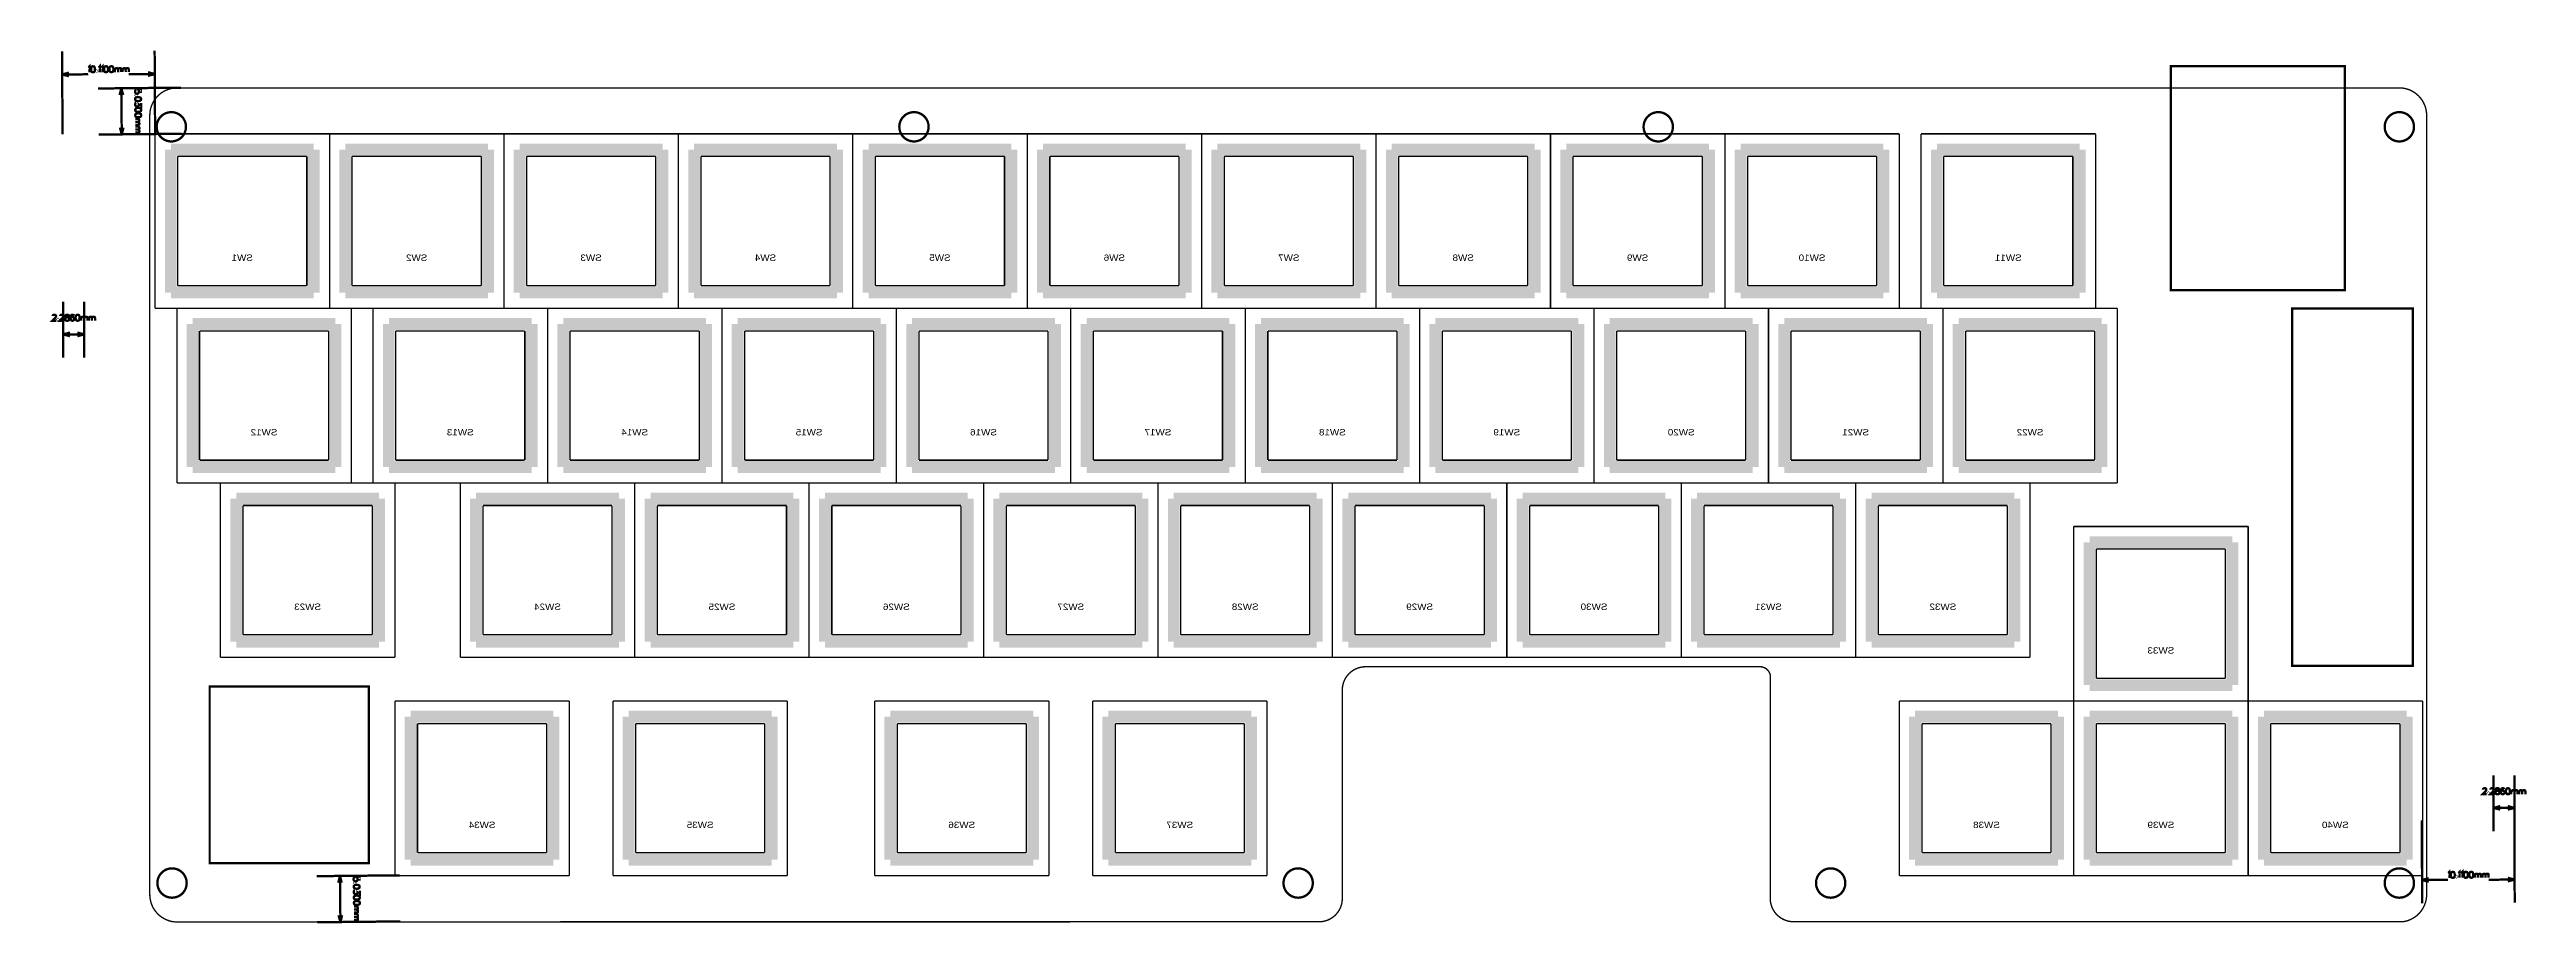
# Model space of a CAD drawing. Header units: millimetres. Extents: x 17 to 288, y -115 to -19.
import ezdxf
from ezdxf.enums import TextEntityAlignment as Align

# ---------------------------------------------------------------- set-up
doc = ezdxf.new("R2010")
doc.units = ezdxf.units.MM
doc.header["$MEASUREMENT"] = 0
for name, color, linetype, true_color in [('Board-Outline-Layer', 7, 'Continuous', 0xff00ff), ('Bottom-Assembly-Layer', 7, 'Continuous', 0x5555ff), ('Bottom-Silkscreen-Layer', 7, 'Continuous', 0x66cc33), ('Bottom-Solder-Mask-Layer', 7, 'Continuous', 0xaa00ff), ('Document-Layer', 7, 'Continuous', 0xffffff), ('Top-Solder-Mask-Layer', 7, 'Continuous', 0x800080)]:
    doc.layers.add(name, color=color, linetype=linetype, true_color=true_color)
doc.styles.get("Standard").update_dxf_attribs({"font": 'arial.ttf'})

msp = doc.modelspace()

# ---------------------------------------------------------------- texts
at = {"layer": 'Bottom-Silkscreen-Layer', "text_generation_flag": 2, "width": 1.1}
for s, p in [('SW1', (38.1, -42.1)), ('SW2', (57.15, -42.1)), ('SW3', (76.2, -42.1)), ('SW4', (95.25, -42.1)), ('SW5', (114.3, -42.1)), ('SW6', (133.35, -42.1)), ('SW7', (152.4, -42.1)), ('SW8', (171.45, -42.1)), ('SW9', (190.5, -42.1)), ('SW10', (209.55, -42.1)), ('SW11', (230.98, -42.1)), ('SW12', (40.48, -61.15)), ('SW13', (61.91, -61.15)), ('SW14', (80.96, -61.15)), ('SW15', (100.01, -61.15)), ('SW16', (119.06, -61.15)), ('SW17', (138.11, -61.15)), ('SW18', (157.16, -61.15)), ('SW19', (176.21, -61.15)), ('SW20', (195.26, -61.15)), ('SW21', (214.31, -61.15)), ('SW22', (233.36, -61.15)), ('SW23', (45.24, -80.2)), ('SW24', (71.44, -80.2)), ('SW25', (90.49, -80.2)), ('SW26', (109.54, -80.2)), ('SW27', (128.59, -80.2)), ('SW28', (147.64, -80.2)), ('SW29', (166.69, -80.2)), ('SW30', (185.74, -80.2)), ('SW31', (204.79, -80.2)), ('SW32', (223.84, -80.2)), ('SW33', (247.65, -84.96)), ('SW34', (64.29, -104.01)), ('SW35', (88.11, -104.01)), ('SW36', (116.68, -104.01)), ('SW37', (140.49, -104.01)), ('SW38', (228.6, -104.01)), ('SW39', (247.65, -104.01)), ('SW40', (266.7, -104.01))]:
    msp.add_text(s, height=0.7, dxfattribs=at).set_placement(p, align=Align.MIDDLE_CENTER)

# ---------------------------------------------------------------- linework, layer by layer
at = {"layer": 'Board-Outline-Layer', "const_width": 0.254}
for points in [[(248.74, -45.65), (248.74, -21.21), (267.72, -21.21), (267.72, -45.65)], [(262, -86.64), (262, -47.63), (275.17, -47.63), (275.17, -86.64)], [(34.54, -108.2), (34.54, -88.9), (51.94, -88.9), (51.94, -108.2)]]:
    msp.add_lwpolyline(points, close=True, dxfattribs=at)
at = {"layer": 'Board-Outline-Layer'}
for points, const_width in [([(28.88, -24.44, -0.199), (31, -23.56), (273.67, -23.56, -0.414), (276.67, -26.56), (276.67, -111.62, -0.377), (274.05, -114.59), (207.52, -114.58, -0.414), (204.98, -112.04), (205, -87.91, 0.203), (204.68, -87.09, 0.203), (203.87, -86.75), (164.74, -86.75), (164.73, -86.75), (160.78, -86.75, 0.414), (158.24, -89.29), (158.24, -112.05, -0.414), (155.7, -114.59), (30.7, -114.6, -0.385), (28, -111.62), (28, -26.56, -0.199)], 0.15), ([(28.75, -27.81, 1), (31.95, -27.81, 1)], 0.254), ([(109.86, -27.81, 1), (113.06, -27.81, 1)], 0.254), ([(191.15, -27.81, 1), (194.35, -27.81, 1)], 0.254), ([(28.83, -110.36, 1), (32.03, -110.36, 1)], 0.254), ([(151.82, -110.36, 1), (155.02, -110.36, 1)], 0.254), ([(209.98, -110.36, 1), (213.18, -110.36, 1)], 0.254)]:
    msp.add_lwpolyline(points, format="xyb", close=True, dxfattribs=dict(at, const_width=const_width))
at = {"layer": 'Board-Outline-Layer', "const_width": 0.254}
for points in [[(272.09, -27.81, 1), (275.29, -27.81), (275.29, -27.81, 1), (272.09, -27.81)], [(272.09, -110.36, 1), (275.29, -110.36), (275.29, -110.36, 1), (272.09, -110.36)]]:
    msp.add_lwpolyline(points, format="xyb", dxfattribs=at)
at = {"layer": 'Board-Outline-Layer', "const_width": 0.15}
for points in [[(45.15, -31.05), (31.05, -31.05)], [(31.05, -31.05), (31.05, -45.15)], [(45.15, -31.05), (31.05, -31.05)], [(31.05, -31.05), (31.05, -45.15)], [(45.15, -45.15), (45.15, -31.05)], [(45.15, -45.15), (45.15, -31.05)], [(64.2, -31.05), (50.1, -31.05)], [(50.1, -31.05), (50.1, -45.15)], [(64.2, -31.05), (50.1, -31.05)], [(50.1, -31.05), (50.1, -45.15)], [(64.2, -45.15), (64.2, -31.05)], [(64.2, -45.15), (64.2, -31.05)], [(83.25, -31.05), (69.15, -31.05)], [(69.15, -31.05), (69.15, -45.15)], [(83.25, -31.05), (69.15, -31.05)], [(69.15, -31.05), (69.15, -45.15)], [(83.25, -45.15), (83.25, -31.05)], [(83.25, -45.15), (83.25, -31.05)], [(102.3, -31.05), (88.2, -31.05)], [(88.2, -31.05), (88.2, -45.15)], [(102.3, -31.05), (88.2, -31.05)], [(88.2, -31.05), (88.2, -45.15)], [(102.3, -45.15), (102.3, -31.05)], [(102.3, -45.15), (102.3, -31.05)], [(121.35, -31.05), (107.25, -31.05)], [(107.25, -31.05), (107.25, -45.15)], [(121.35, -31.05), (107.25, -31.05)], [(107.25, -31.05), (107.25, -45.15)], [(121.35, -45.15), (121.35, -31.05)], [(121.35, -45.15), (121.35, -31.05)], [(140.4, -31.05), (126.3, -31.05)], [(126.3, -31.05), (126.3, -45.15)], [(140.4, -31.05), (126.3, -31.05)], [(126.3, -31.05), (126.3, -45.15)], [(140.4, -45.15), (140.4, -31.05)], [(140.4, -45.15), (140.4, -31.05)], [(159.45, -31.05), (145.35, -31.05)], [(145.35, -31.05), (145.35, -45.15)], [(159.45, -31.05), (145.35, -31.05)], [(145.35, -31.05), (145.35, -45.15)], [(159.45, -45.15), (159.45, -31.05)], [(159.45, -45.15), (159.45, -31.05)], [(178.5, -31.05), (164.4, -31.05)], [(164.4, -31.05), (164.4, -45.15)], [(178.5, -31.05), (164.4, -31.05)], [(164.4, -31.05), (164.4, -45.15)], [(178.5, -45.15), (178.5, -31.05)], [(178.5, -45.15), (178.5, -31.05)], [(197.55, -31.05), (183.45, -31.05)], [(183.45, -31.05), (183.45, -45.15)], [(197.55, -31.05), (183.45, -31.05)], [(183.45, -31.05), (183.45, -45.15)], [(197.55, -45.15), (197.55, -31.05)], [(197.55, -45.15), (197.55, -31.05)], [(216.6, -31.05), (202.5, -31.05)], [(202.5, -31.05), (202.5, -45.15)], [(216.6, -31.05), (202.5, -31.05)], [(202.5, -31.05), (202.5, -45.15)], [(216.6, -45.15), (216.6, -31.05)], [(216.6, -45.15), (216.6, -31.05)], [(238.03, -31.05), (223.93, -31.05)], [(223.93, -31.05), (223.93, -45.15)], [(238.03, -31.05), (223.93, -31.05)], [(223.93, -31.05), (223.93, -45.15)], [(238.03, -45.15), (238.03, -31.05)], [(238.03, -45.15), (238.03, -31.05)], [(31.05, -45.15), (45.15, -45.15)], [(31.05, -45.15), (45.15, -45.15)], [(50.1, -45.15), (64.2, -45.15)], [(50.1, -45.15), (64.2, -45.15)], [(69.15, -45.15), (83.25, -45.15)], [(69.15, -45.15), (83.25, -45.15)], [(88.2, -45.15), (102.3, -45.15)], [(88.2, -45.15), (102.3, -45.15)], [(107.25, -45.15), (121.35, -45.15)], [(107.25, -45.15), (121.35, -45.15)], [(126.3, -45.15), (140.4, -45.15)], [(126.3, -45.15), (140.4, -45.15)], [(145.35, -45.15), (159.45, -45.15)], [(145.35, -45.15), (159.45, -45.15)], [(164.4, -45.15), (178.5, -45.15)], [(164.4, -45.15), (178.5, -45.15)], [(183.45, -45.15), (197.55, -45.15)], [(183.45, -45.15), (197.55, -45.15)], [(202.5, -45.15), (216.6, -45.15)], [(202.5, -45.15), (216.6, -45.15)], [(223.93, -45.15), (238.03, -45.15)], [(223.93, -45.15), (238.03, -45.15)], [(47.53, -50.1), (33.43, -50.1)], [(33.43, -50.1), (33.43, -64.2)], [(47.53, -50.1), (33.43, -50.1)], [(33.43, -50.1), (33.43, -64.2)], [(47.53, -64.2), (47.53, -50.1)], [(47.53, -64.2), (47.53, -50.1)], [(68.96, -50.1), (54.86, -50.1)], [(54.86, -50.1), (54.86, -64.2)], [(68.96, -50.1), (54.86, -50.1)], [(54.86, -50.1), (54.86, -64.2)], [(68.96, -64.2), (68.96, -50.1)], [(68.96, -64.2), (68.96, -50.1)], [(88.01, -50.1), (73.91, -50.1)], [(73.91, -50.1), (73.91, -64.2)], [(88.01, -50.1), (73.91, -50.1)], [(73.91, -50.1), (73.91, -64.2)], [(88.01, -64.2), (88.01, -50.1)], [(88.01, -64.2), (88.01, -50.1)], [(107.06, -50.1), (92.96, -50.1)], [(92.96, -50.1), (92.96, -64.2)], [(107.06, -50.1), (92.96, -50.1)], [(92.96, -50.1), (92.96, -64.2)], [(107.06, -64.2), (107.06, -50.1)], [(107.06, -64.2), (107.06, -50.1)], [(126.11, -50.1), (112.01, -50.1)], [(112.01, -50.1), (112.01, -64.2)], [(126.11, -50.1), (112.01, -50.1)], [(112.01, -50.1), (112.01, -64.2)], [(126.11, -64.2), (126.11, -50.1)], [(126.11, -64.2), (126.11, -50.1)], [(145.16, -50.1), (131.06, -50.1)], [(131.06, -50.1), (131.06, -64.2)], [(145.16, -50.1), (131.06, -50.1)], [(131.06, -50.1), (131.06, -64.2)], [(145.16, -64.2), (145.16, -50.1)], [(145.16, -64.2), (145.16, -50.1)], [(164.21, -50.1), (150.11, -50.1)], [(150.11, -50.1), (150.11, -64.2)], [(164.21, -50.1), (150.11, -50.1)], [(150.11, -50.1), (150.11, -64.2)], [(164.21, -64.2), (164.21, -50.1)], [(164.21, -64.2), (164.21, -50.1)], [(183.26, -50.1), (169.16, -50.1)], [(169.16, -50.1), (169.16, -64.2)], [(183.26, -50.1), (169.16, -50.1)], [(169.16, -50.1), (169.16, -64.2)], [(183.26, -64.2), (183.26, -50.1)], [(183.26, -64.2), (183.26, -50.1)], [(202.31, -50.1), (188.21, -50.1)], [(188.21, -50.1), (188.21, -64.2)], [(202.31, -50.1), (188.21, -50.1)], [(188.21, -50.1), (188.21, -64.2)], [(202.31, -64.2), (202.31, -50.1)], [(202.31, -64.2), (202.31, -50.1)], [(221.36, -50.1), (207.26, -50.1)], [(207.26, -50.1), (207.26, -64.2)], [(221.36, -50.1), (207.26, -50.1)], [(207.26, -50.1), (207.26, -64.2)], [(221.36, -64.2), (221.36, -50.1)], [(221.36, -64.2), (221.36, -50.1)], [(240.41, -50.1), (226.31, -50.1)], [(226.31, -50.1), (226.31, -64.2)], [(240.41, -50.1), (226.31, -50.1)], [(226.31, -50.1), (226.31, -64.2)], [(240.41, -64.2), (240.41, -50.1)], [(240.41, -64.2), (240.41, -50.1)], [(33.43, -64.2), (47.53, -64.2)], [(33.43, -64.2), (47.53, -64.2)], [(54.86, -64.2), (68.96, -64.2)], [(54.86, -64.2), (68.96, -64.2)], [(73.91, -64.2), (88.01, -64.2)], [(73.91, -64.2), (88.01, -64.2)], [(92.96, -64.2), (107.06, -64.2)], [(92.96, -64.2), (107.06, -64.2)], [(112.01, -64.2), (126.11, -64.2)], [(112.01, -64.2), (126.11, -64.2)], [(131.06, -64.2), (145.16, -64.2)], [(131.06, -64.2), (145.16, -64.2)], [(150.11, -64.2), (164.21, -64.2)], [(150.11, -64.2), (164.21, -64.2)], [(169.16, -64.2), (183.26, -64.2)], [(169.16, -64.2), (183.26, -64.2)], [(188.21, -64.2), (202.31, -64.2)], [(188.21, -64.2), (202.31, -64.2)], [(207.26, -64.2), (221.36, -64.2)], [(207.26, -64.2), (221.36, -64.2)], [(226.31, -64.2), (240.41, -64.2)], [(226.31, -64.2), (240.41, -64.2)], [(52.29, -69.15), (38.19, -69.15)], [(38.19, -69.15), (38.19, -83.25)], [(52.29, -69.15), (38.19, -69.15)], [(38.19, -69.15), (38.19, -83.25)], [(52.29, -83.25), (52.29, -69.15)], [(52.29, -83.25), (52.29, -69.15)], [(78.49, -69.15), (64.39, -69.15)], [(64.39, -69.15), (64.39, -83.25)], [(78.49, -69.15), (64.39, -69.15)], [(64.39, -69.15), (64.39, -83.25)], [(78.49, -83.25), (78.49, -69.15)], [(78.49, -83.25), (78.49, -69.15)], [(97.54, -69.15), (83.44, -69.15)], [(83.44, -69.15), (83.44, -83.25)], [(97.54, -69.15), (83.44, -69.15)], [(83.44, -69.15), (83.44, -83.25)], [(97.54, -83.25), (97.54, -69.15)], [(97.54, -83.25), (97.54, -69.15)], [(116.59, -69.15), (102.49, -69.15)], [(102.49, -69.15), (102.49, -83.25)], [(116.59, -69.15), (102.49, -69.15)], [(102.49, -69.15), (102.49, -83.25)], [(116.59, -83.25), (116.59, -69.15)], [(116.59, -83.25), (116.59, -69.15)], [(135.64, -69.15), (121.54, -69.15)], [(121.54, -69.15), (121.54, -83.25)], [(135.64, -69.15), (121.54, -69.15)], [(121.54, -69.15), (121.54, -83.25)], [(135.64, -83.25), (135.64, -69.15)], [(135.64, -83.25), (135.64, -69.15)], [(154.69, -69.15), (140.59, -69.15)], [(140.59, -69.15), (140.59, -83.25)], [(154.69, -69.15), (140.59, -69.15)], [(140.59, -69.15), (140.59, -83.25)], [(154.69, -83.25), (154.69, -69.15)], [(154.69, -83.25), (154.69, -69.15)], [(173.74, -69.15), (159.64, -69.15)], [(159.64, -69.15), (159.64, -83.25)], [(173.74, -69.15), (159.64, -69.15)], [(159.64, -69.15), (159.64, -83.25)], [(173.74, -83.25), (173.74, -69.15)], [(173.74, -83.25), (173.74, -69.15)], [(192.79, -69.15), (178.69, -69.15)], [(178.69, -69.15), (178.69, -83.25)], [(192.79, -69.15), (178.69, -69.15)], [(178.69, -69.15), (178.69, -83.25)], [(192.79, -83.25), (192.79, -69.15)], [(192.79, -83.25), (192.79, -69.15)], [(211.84, -69.15), (197.74, -69.15)], [(197.74, -69.15), (197.74, -83.25)], [(211.84, -69.15), (197.74, -69.15)], [(197.74, -69.15), (197.74, -83.25)], [(211.84, -83.25), (211.84, -69.15)], [(211.84, -83.25), (211.84, -69.15)], [(230.89, -69.15), (216.79, -69.15)], [(216.79, -69.15), (216.79, -83.25)], [(230.89, -69.15), (216.79, -69.15)], [(216.79, -69.15), (216.79, -83.25)], [(230.89, -83.25), (230.89, -69.15)], [(230.89, -83.25), (230.89, -69.15)], [(254.7, -73.91), (240.6, -73.91)], [(240.6, -73.91), (240.6, -88.01)], [(254.7, -73.91), (240.6, -73.91)], [(240.6, -73.91), (240.6, -88.01)], [(254.7, -88.01), (254.7, -73.91)], [(254.7, -88.01), (254.7, -73.91)], [(38.19, -83.25), (52.29, -83.25)], [(38.19, -83.25), (52.29, -83.25)], [(64.39, -83.25), (78.49, -83.25)], [(64.39, -83.25), (78.49, -83.25)], [(83.44, -83.25), (97.54, -83.25)], [(83.44, -83.25), (97.54, -83.25)], [(102.49, -83.25), (116.59, -83.25)], [(102.49, -83.25), (116.59, -83.25)], [(121.54, -83.25), (135.64, -83.25)], [(121.54, -83.25), (135.64, -83.25)], [(140.59, -83.25), (154.69, -83.25)], [(140.59, -83.25), (154.69, -83.25)], [(159.64, -83.25), (173.74, -83.25)], [(159.64, -83.25), (173.74, -83.25)], [(178.69, -83.25), (192.79, -83.25)], [(178.69, -83.25), (192.79, -83.25)], [(197.74, -83.25), (211.84, -83.25)], [(197.74, -83.25), (211.84, -83.25)], [(216.79, -83.25), (230.89, -83.25)], [(216.79, -83.25), (230.89, -83.25)], [(240.6, -88.01), (254.7, -88.01)], [(240.6, -88.01), (254.7, -88.01)], [(71.34, -92.96), (57.24, -92.96)], [(57.24, -92.96), (57.24, -107.06)], [(71.34, -92.96), (57.24, -92.96)], [(57.24, -92.96), (57.24, -107.06)], [(71.34, -107.06), (71.34, -92.96)], [(71.34, -107.06), (71.34, -92.96)], [(95.16, -92.96), (81.06, -92.96)], [(81.06, -92.96), (81.06, -107.06)], [(95.16, -92.96), (81.06, -92.96)], [(81.06, -92.96), (81.06, -107.06)], [(95.16, -107.06), (95.16, -92.96)], [(95.16, -107.06), (95.16, -92.96)], [(123.73, -92.96), (109.63, -92.96)], [(109.63, -92.96), (109.63, -107.06)], [(123.73, -92.96), (109.63, -92.96)], [(109.63, -92.96), (109.63, -107.06)], [(123.73, -107.06), (123.73, -92.96)], [(123.73, -107.06), (123.73, -92.96)], [(147.54, -92.96), (133.44, -92.96)], [(133.44, -92.96), (133.44, -107.06)], [(147.54, -92.96), (133.44, -92.96)], [(133.44, -92.96), (133.44, -107.06)], [(147.54, -107.06), (147.54, -92.96)], [(147.54, -107.06), (147.54, -92.96)], [(235.65, -92.96), (221.55, -92.96)], [(221.55, -92.96), (221.55, -107.06)], [(235.65, -92.96), (221.55, -92.96)], [(221.55, -92.96), (221.55, -107.06)], [(235.65, -107.06), (235.65, -92.96)], [(235.65, -107.06), (235.65, -92.96)], [(254.7, -92.96), (240.6, -92.96)], [(240.6, -92.96), (240.6, -107.06)], [(254.7, -92.96), (240.6, -92.96)], [(240.6, -92.96), (240.6, -107.06)], [(254.7, -107.06), (254.7, -92.96)], [(254.7, -107.06), (254.7, -92.96)], [(273.75, -92.96), (259.65, -92.96)], [(259.65, -92.96), (259.65, -107.06)], [(273.75, -92.96), (259.65, -92.96)], [(259.65, -92.96), (259.65, -107.06)], [(273.75, -107.06), (273.75, -92.96)], [(273.75, -107.06), (273.75, -92.96)], [(57.24, -107.06), (71.34, -107.06)], [(57.24, -107.06), (71.34, -107.06)], [(81.06, -107.06), (95.16, -107.06)], [(81.06, -107.06), (95.16, -107.06)], [(109.63, -107.06), (123.73, -107.06)], [(109.63, -107.06), (123.73, -107.06)], [(133.44, -107.06), (147.54, -107.06)], [(133.44, -107.06), (147.54, -107.06)], [(221.55, -107.06), (235.65, -107.06)], [(221.55, -107.06), (235.65, -107.06)], [(240.6, -107.06), (254.7, -107.06)], [(240.6, -107.06), (254.7, -107.06)], [(259.65, -107.06), (273.75, -107.06)], [(259.65, -107.06), (273.75, -107.06)]]:
    msp.add_lwpolyline(points, dxfattribs=at)
at = {"layer": 'Bottom-Assembly-Layer', "const_width": 0.15}
for points in [[(28.58, -47.63), (28.58, -28.58)], [(28.58, -28.58), (47.63, -28.58)], [(28.58, -47.63), (28.58, -28.58)], [(28.58, -28.58), (47.63, -28.58)], [(47.63, -28.58), (47.63, -47.63)], [(47.63, -47.63), (47.63, -28.58)], [(47.63, -28.58), (66.68, -28.58)], [(47.63, -28.58), (47.63, -47.63)], [(47.63, -47.63), (47.63, -28.58)], [(47.63, -28.58), (66.68, -28.58)], [(66.68, -28.58), (66.68, -47.63)], [(66.68, -47.63), (66.68, -28.58)], [(66.68, -28.58), (85.73, -28.58)], [(66.68, -28.58), (66.68, -47.63)], [(66.68, -47.63), (66.68, -28.58)], [(66.68, -28.58), (85.73, -28.58)], [(85.73, -28.58), (85.73, -47.63)], [(85.73, -47.63), (85.73, -28.58)], [(85.73, -28.58), (104.78, -28.58)], [(85.73, -28.58), (85.73, -47.63)], [(85.73, -47.63), (85.73, -28.58)], [(85.73, -28.58), (104.78, -28.58)], [(104.78, -28.58), (104.78, -47.63)], [(104.78, -47.63), (104.78, -28.58)], [(104.78, -28.58), (123.83, -28.58)], [(104.78, -28.58), (104.78, -47.63)], [(104.78, -47.63), (104.78, -28.58)], [(104.78, -28.58), (123.83, -28.58)], [(123.83, -28.58), (123.83, -47.63)], [(123.83, -47.63), (123.83, -28.58)], [(123.83, -28.58), (142.88, -28.58)], [(123.83, -28.58), (123.83, -47.63)], [(123.83, -47.63), (123.83, -28.58)], [(123.83, -28.58), (142.88, -28.58)], [(142.88, -28.58), (142.88, -47.63)], [(142.88, -47.63), (142.88, -28.58)], [(142.88, -28.58), (161.93, -28.58)], [(142.88, -28.58), (142.88, -47.63)], [(142.88, -47.63), (142.88, -28.58)], [(142.88, -28.58), (161.93, -28.58)], [(161.93, -28.58), (161.93, -47.63)], [(161.93, -47.63), (161.93, -28.58)], [(161.93, -28.58), (180.98, -28.58)], [(161.93, -28.58), (161.93, -47.63)], [(161.93, -47.63), (161.93, -28.58)], [(161.93, -28.58), (180.98, -28.58)], [(180.98, -28.58), (180.98, -47.63)], [(180.98, -47.63), (180.98, -28.58)], [(180.98, -28.58), (200.03, -28.58)], [(180.98, -28.58), (180.98, -47.63)], [(180.98, -47.63), (180.98, -28.58)], [(180.98, -28.58), (200.03, -28.58)], [(200.03, -47.63), (200.03, -28.58)], [(200.03, -28.58), (219.08, -28.58)], [(200.03, -28.58), (200.03, -47.63)], [(200.03, -47.63), (200.03, -28.58)], [(200.03, -28.58), (219.08, -28.58)], [(200.03, -28.58), (200.03, -47.63)], [(219.08, -28.58), (219.08, -47.63)], [(219.08, -28.58), (219.08, -47.63)], [(221.46, -47.63), (221.46, -28.58)], [(221.46, -28.58), (240.51, -28.58)], [(221.46, -47.63), (221.46, -28.58)], [(221.46, -28.58), (240.51, -28.58)], [(240.51, -28.58), (240.51, -47.63)], [(240.51, -28.58), (240.51, -47.63)], [(47.63, -47.63), (28.58, -47.63)], [(47.63, -47.63), (28.58, -47.63)], [(30.96, -66.68), (30.96, -47.63)], [(30.96, -47.63), (50.01, -47.63)], [(30.96, -66.68), (30.96, -47.63)], [(30.96, -47.63), (50.01, -47.63)], [(66.68, -47.63), (47.63, -47.63)], [(66.68, -47.63), (47.63, -47.63)], [(50.01, -47.63), (50.01, -66.68)], [(50.01, -47.63), (50.01, -66.68)], [(52.39, -66.68), (52.39, -47.63)], [(52.39, -47.63), (71.44, -47.63)], [(52.39, -66.68), (52.39, -47.63)], [(52.39, -47.63), (71.44, -47.63)], [(85.73, -47.63), (66.68, -47.63)], [(85.73, -47.63), (66.68, -47.63)], [(71.44, -47.63), (71.44, -66.68)], [(71.44, -66.68), (71.44, -47.63)], [(71.44, -47.63), (90.49, -47.63)], [(71.44, -47.63), (71.44, -66.68)], [(71.44, -66.68), (71.44, -47.63)], [(71.44, -47.63), (90.49, -47.63)], [(104.78, -47.63), (85.73, -47.63)], [(104.78, -47.63), (85.73, -47.63)], [(90.49, -47.63), (90.49, -66.68)], [(90.49, -66.68), (90.49, -47.63)], [(90.49, -47.63), (109.54, -47.63)], [(90.49, -47.63), (90.49, -66.68)], [(90.49, -66.68), (90.49, -47.63)], [(90.49, -47.63), (109.54, -47.63)], [(123.83, -47.63), (104.78, -47.63)], [(123.83, -47.63), (104.78, -47.63)], [(109.54, -47.63), (109.54, -66.68)], [(109.54, -66.68), (109.54, -47.63)], [(109.54, -47.63), (128.59, -47.63)], [(109.54, -47.63), (109.54, -66.68)], [(109.54, -66.68), (109.54, -47.63)], [(109.54, -47.63), (128.59, -47.63)], [(142.88, -47.63), (123.83, -47.63)], [(142.88, -47.63), (123.83, -47.63)], [(128.59, -47.63), (128.59, -66.68)], [(128.59, -66.68), (128.59, -47.63)], [(128.59, -47.63), (147.64, -47.63)], [(128.59, -47.63), (128.59, -66.68)], [(128.59, -66.68), (128.59, -47.63)], [(128.59, -47.63), (147.64, -47.63)], [(161.93, -47.63), (142.88, -47.63)], [(161.93, -47.63), (142.88, -47.63)], [(147.64, -47.63), (147.64, -66.68)], [(147.64, -66.68), (147.64, -47.63)], [(147.64, -47.63), (166.69, -47.63)], [(147.64, -47.63), (147.64, -66.68)], [(147.64, -66.68), (147.64, -47.63)], [(147.64, -47.63), (166.69, -47.63)], [(180.98, -47.63), (161.93, -47.63)], [(180.98, -47.63), (161.93, -47.63)], [(166.69, -47.63), (166.69, -66.68)], [(166.69, -66.68), (166.69, -47.63)], [(166.69, -47.63), (185.74, -47.63)], [(166.69, -47.63), (166.69, -66.68)], [(166.69, -66.68), (166.69, -47.63)], [(166.69, -47.63), (185.74, -47.63)], [(200.03, -47.63), (180.98, -47.63)], [(200.03, -47.63), (180.98, -47.63)], [(185.74, -47.63), (185.74, -66.68)], [(185.74, -66.68), (185.74, -47.63)], [(185.74, -47.63), (204.79, -47.63)], [(185.74, -47.63), (185.74, -66.68)], [(185.74, -66.68), (185.74, -47.63)], [(185.74, -47.63), (204.79, -47.63)], [(219.08, -47.63), (200.03, -47.63)], [(219.08, -47.63), (200.03, -47.63)], [(204.79, -47.63), (204.79, -66.68)], [(204.79, -66.68), (204.79, -47.63)], [(204.79, -47.63), (223.84, -47.63)], [(204.79, -47.63), (204.79, -66.68)], [(204.79, -66.68), (204.79, -47.63)], [(204.79, -47.63), (223.84, -47.63)], [(240.51, -47.63), (221.46, -47.63)], [(240.51, -47.63), (221.46, -47.63)], [(223.84, -47.63), (223.84, -66.68)], [(223.84, -66.68), (223.84, -47.63)], [(223.84, -47.63), (242.89, -47.63)], [(223.84, -47.63), (223.84, -66.68)], [(223.84, -66.68), (223.84, -47.63)], [(223.84, -47.63), (242.89, -47.63)], [(242.89, -47.63), (242.89, -66.68)], [(242.89, -47.63), (242.89, -66.68)], [(50.01, -66.68), (30.96, -66.68)], [(50.01, -66.68), (30.96, -66.68)], [(35.72, -85.73), (35.72, -66.68)], [(35.72, -66.68), (54.77, -66.68)], [(35.72, -85.73), (35.72, -66.68)], [(35.72, -66.68), (54.77, -66.68)], [(71.44, -66.68), (52.39, -66.68)], [(71.44, -66.68), (52.39, -66.68)], [(54.77, -66.68), (54.77, -85.73)], [(54.77, -66.68), (54.77, -85.73)], [(61.91, -85.73), (61.91, -66.68)], [(61.91, -66.68), (80.96, -66.68)], [(61.91, -85.73), (61.91, -66.68)], [(61.91, -66.68), (80.96, -66.68)], [(90.49, -66.68), (71.44, -66.68)], [(90.49, -66.68), (71.44, -66.68)], [(80.96, -66.68), (80.96, -85.73)], [(80.96, -85.73), (80.96, -66.68)], [(80.96, -66.68), (100.01, -66.68)], [(80.96, -66.68), (80.96, -85.73)], [(80.96, -85.73), (80.96, -66.68)], [(80.96, -66.68), (100.01, -66.68)], [(109.54, -66.68), (90.49, -66.68)], [(109.54, -66.68), (90.49, -66.68)], [(100.01, -66.68), (100.01, -85.73)], [(100.01, -85.73), (100.01, -66.68)], [(100.01, -66.68), (119.06, -66.68)], [(100.01, -66.68), (100.01, -85.73)], [(100.01, -85.73), (100.01, -66.68)], [(100.01, -66.68), (119.06, -66.68)], [(128.59, -66.68), (109.54, -66.68)], [(128.59, -66.68), (109.54, -66.68)], [(119.06, -66.68), (119.06, -85.73)], [(119.06, -85.73), (119.06, -66.68)], [(119.06, -66.68), (138.11, -66.68)], [(119.06, -66.68), (119.06, -85.73)], [(119.06, -85.73), (119.06, -66.68)], [(119.06, -66.68), (138.11, -66.68)], [(147.64, -66.68), (128.59, -66.68)], [(147.64, -66.68), (128.59, -66.68)], [(138.11, -66.68), (138.11, -85.73)], [(138.11, -85.73), (138.11, -66.68)], [(138.11, -66.68), (157.16, -66.68)], [(138.11, -66.68), (138.11, -85.73)], [(138.11, -85.73), (138.11, -66.68)], [(138.11, -66.68), (157.16, -66.68)], [(166.69, -66.68), (147.64, -66.68)], [(166.69, -66.68), (147.64, -66.68)], [(157.16, -66.68), (157.16, -85.73)], [(157.16, -85.73), (157.16, -66.68)], [(157.16, -66.68), (176.21, -66.68)], [(157.16, -66.68), (157.16, -85.73)], [(157.16, -85.73), (157.16, -66.68)], [(157.16, -66.68), (176.21, -66.68)], [(185.74, -66.68), (166.69, -66.68)], [(185.74, -66.68), (166.69, -66.68)], [(176.21, -66.68), (176.21, -85.73)], [(176.21, -85.73), (176.21, -66.68)], [(176.21, -66.68), (195.26, -66.68)], [(176.21, -66.68), (176.21, -85.73)], [(176.21, -85.73), (176.21, -66.68)], [(176.21, -66.68), (195.26, -66.68)], [(204.79, -66.68), (185.74, -66.68)], [(204.79, -66.68), (185.74, -66.68)], [(195.26, -66.68), (195.26, -85.73)], [(195.26, -85.73), (195.26, -66.68)], [(195.26, -66.68), (214.31, -66.68)], [(195.26, -66.68), (195.26, -85.73)], [(195.26, -85.73), (195.26, -66.68)], [(195.26, -66.68), (214.31, -66.68)], [(223.84, -66.68), (204.79, -66.68)], [(223.84, -66.68), (204.79, -66.68)], [(214.31, -66.68), (214.31, -85.73)], [(214.31, -85.73), (214.31, -66.68)], [(214.31, -66.68), (233.36, -66.68)], [(214.31, -66.68), (214.31, -85.73)], [(214.31, -85.73), (214.31, -66.68)], [(214.31, -66.68), (233.36, -66.68)], [(242.89, -66.68), (223.84, -66.68)], [(242.89, -66.68), (223.84, -66.68)], [(233.36, -66.68), (233.36, -85.73)], [(233.36, -66.68), (233.36, -85.73)], [(238.13, -90.49), (238.13, -71.44)], [(238.13, -71.44), (257.18, -71.44)], [(238.13, -90.49), (238.13, -71.44)], [(238.13, -71.44), (257.18, -71.44)], [(257.18, -71.44), (257.18, -90.49)], [(257.18, -71.44), (257.18, -90.49)], [(54.77, -85.73), (35.72, -85.73)], [(54.77, -85.73), (35.72, -85.73)], [(80.96, -85.73), (61.91, -85.73)], [(80.96, -85.73), (61.91, -85.73)], [(100.01, -85.73), (80.96, -85.73)], [(100.01, -85.73), (80.96, -85.73)], [(119.06, -85.73), (100.01, -85.73)], [(119.06, -85.73), (100.01, -85.73)], [(138.11, -85.73), (119.06, -85.73)], [(138.11, -85.73), (119.06, -85.73)], [(157.16, -85.73), (138.11, -85.73)], [(157.16, -85.73), (138.11, -85.73)], [(176.21, -85.73), (157.16, -85.73)], [(176.21, -85.73), (157.16, -85.73)], [(195.26, -85.73), (176.21, -85.73)], [(195.26, -85.73), (176.21, -85.73)], [(214.31, -85.73), (195.26, -85.73)], [(214.31, -85.73), (195.26, -85.73)], [(233.36, -85.73), (214.31, -85.73)], [(233.36, -85.73), (214.31, -85.73)], [(54.77, -109.54), (54.77, -90.49)], [(54.77, -90.49), (73.82, -90.49)], [(54.77, -109.54), (54.77, -90.49)], [(54.77, -90.49), (73.82, -90.49)], [(73.82, -90.49), (73.82, -109.54)], [(73.82, -90.49), (73.82, -109.54)], [(78.58, -109.54), (78.58, -90.49)], [(78.58, -90.49), (97.63, -90.49)], [(78.58, -109.54), (78.58, -90.49)], [(78.58, -90.49), (97.63, -90.49)], [(97.63, -90.49), (97.63, -109.54)], [(97.63, -90.49), (97.63, -109.54)], [(107.16, -109.54), (107.16, -90.49)], [(107.16, -90.49), (126.21, -90.49)], [(107.16, -109.54), (107.16, -90.49)], [(107.16, -90.49), (126.21, -90.49)], [(126.21, -90.49), (126.21, -109.54)], [(126.21, -90.49), (126.21, -109.54)], [(130.97, -109.54), (130.97, -90.49)], [(130.97, -90.49), (150.02, -90.49)], [(130.97, -109.54), (130.97, -90.49)], [(130.97, -90.49), (150.02, -90.49)], [(150.02, -90.49), (150.02, -109.54)], [(150.02, -90.49), (150.02, -109.54)], [(219.08, -109.54), (219.08, -90.49)], [(219.08, -90.49), (238.13, -90.49)], [(219.08, -109.54), (219.08, -90.49)], [(219.08, -90.49), (238.13, -90.49)], [(257.18, -90.49), (238.13, -90.49)], [(238.13, -90.49), (238.13, -109.54)], [(238.13, -109.54), (238.13, -90.49)], [(238.13, -90.49), (257.18, -90.49)], [(257.18, -90.49), (238.13, -90.49)], [(238.13, -90.49), (238.13, -109.54)], [(238.13, -109.54), (238.13, -90.49)], [(238.13, -90.49), (257.18, -90.49)], [(257.18, -90.49), (257.18, -109.54)], [(257.18, -109.54), (257.18, -90.49)], [(257.18, -90.49), (276.23, -90.49)], [(257.18, -90.49), (257.18, -109.54)], [(257.18, -109.54), (257.18, -90.49)], [(257.18, -90.49), (276.23, -90.49)], [(276.23, -90.49), (276.23, -109.54)], [(276.23, -90.49), (276.23, -109.54)], [(73.82, -109.54), (54.77, -109.54)], [(73.82, -109.54), (54.77, -109.54)], [(97.63, -109.54), (78.58, -109.54)], [(97.63, -109.54), (78.58, -109.54)], [(126.21, -109.54), (107.16, -109.54)], [(126.21, -109.54), (107.16, -109.54)], [(150.02, -109.54), (130.97, -109.54)], [(150.02, -109.54), (130.97, -109.54)], [(238.13, -109.54), (219.08, -109.54)], [(238.13, -109.54), (219.08, -109.54)], [(257.18, -109.54), (238.13, -109.54)], [(257.18, -109.54), (238.13, -109.54)], [(276.23, -109.54), (257.18, -109.54)], [(276.23, -109.54), (257.18, -109.54)]]:
    msp.add_lwpolyline(points, dxfattribs=at)
at = {"layer": 'Bottom-Solder-Mask-Layer', "const_width": 1.3}
for points in [[(45.9, -30.3), (30.3, -30.3)], [(30.3, -30.3), (30.3, -45.9)], [(45.9, -30.3), (30.3, -30.3)], [(30.3, -30.3), (30.3, -45.9)], [(45.9, -30.3), (45.9, -45.9)], [(45.9, -30.3), (45.9, -45.9)], [(64.95, -30.3), (49.35, -30.3)], [(49.35, -30.3), (49.35, -45.9)], [(64.95, -30.3), (49.35, -30.3)], [(49.35, -30.3), (49.35, -45.9)], [(64.95, -30.3), (64.95, -45.9)], [(64.95, -30.3), (64.95, -45.9)], [(84, -30.3), (68.4, -30.3)], [(68.4, -30.3), (68.4, -45.9)], [(84, -30.3), (68.4, -30.3)], [(68.4, -30.3), (68.4, -45.9)], [(84, -30.3), (84, -45.9)], [(84, -30.3), (84, -45.9)], [(103.05, -30.3), (87.45, -30.3)], [(87.45, -30.3), (87.45, -45.9)], [(103.05, -30.3), (87.45, -30.3)], [(87.45, -30.3), (87.45, -45.9)], [(103.05, -30.3), (103.05, -45.9)], [(103.05, -30.3), (103.05, -45.9)], [(122.1, -30.3), (106.5, -30.3)], [(106.5, -30.3), (106.5, -45.9)], [(122.1, -30.3), (106.5, -30.3)], [(106.5, -30.3), (106.5, -45.9)], [(122.1, -30.3), (122.1, -45.9)], [(122.1, -30.3), (122.1, -45.9)], [(141.15, -30.3), (125.55, -30.3)], [(125.55, -30.3), (125.55, -45.9)], [(141.15, -30.3), (125.55, -30.3)], [(125.55, -30.3), (125.55, -45.9)], [(141.15, -30.3), (141.15, -45.9)], [(141.15, -30.3), (141.15, -45.9)], [(160.2, -30.3), (144.6, -30.3)], [(144.6, -30.3), (144.6, -45.9)], [(160.2, -30.3), (144.6, -30.3)], [(144.6, -30.3), (144.6, -45.9)], [(160.2, -30.3), (160.2, -45.9)], [(160.2, -30.3), (160.2, -45.9)], [(179.25, -30.3), (163.65, -30.3)], [(163.65, -30.3), (163.65, -45.9)], [(179.25, -30.3), (163.65, -30.3)], [(163.65, -30.3), (163.65, -45.9)], [(179.25, -30.3), (179.25, -45.9)], [(179.25, -30.3), (179.25, -45.9)], [(198.3, -30.3), (182.7, -30.3)], [(182.7, -30.3), (182.7, -45.9)], [(198.3, -30.3), (182.7, -30.3)], [(182.7, -30.3), (182.7, -45.9)], [(198.3, -30.3), (198.3, -45.9)], [(198.3, -30.3), (198.3, -45.9)], [(217.35, -30.3), (201.75, -30.3)], [(201.75, -30.3), (201.75, -45.9)], [(217.35, -30.3), (201.75, -30.3)], [(201.75, -30.3), (201.75, -45.9)], [(217.35, -30.3), (217.35, -45.9)], [(217.35, -30.3), (217.35, -45.9)], [(238.78, -30.3), (223.18, -30.3)], [(223.18, -30.3), (223.18, -45.9)], [(238.78, -30.3), (223.18, -30.3)], [(223.18, -30.3), (223.18, -45.9)], [(238.78, -30.3), (238.78, -45.9)], [(238.78, -30.3), (238.78, -45.9)], [(45.9, -45.9), (30.3, -45.9)], [(45.9, -45.9), (30.3, -45.9)], [(64.95, -45.9), (49.35, -45.9)], [(64.95, -45.9), (49.35, -45.9)], [(84, -45.9), (68.4, -45.9)], [(84, -45.9), (68.4, -45.9)], [(103.05, -45.9), (87.45, -45.9)], [(103.05, -45.9), (87.45, -45.9)], [(122.1, -45.9), (106.5, -45.9)], [(122.1, -45.9), (106.5, -45.9)], [(141.15, -45.9), (125.55, -45.9)], [(141.15, -45.9), (125.55, -45.9)], [(160.2, -45.9), (144.6, -45.9)], [(160.2, -45.9), (144.6, -45.9)], [(179.25, -45.9), (163.65, -45.9)], [(179.25, -45.9), (163.65, -45.9)], [(198.3, -45.9), (182.7, -45.9)], [(198.3, -45.9), (182.7, -45.9)], [(217.35, -45.9), (201.75, -45.9)], [(217.35, -45.9), (201.75, -45.9)], [(238.78, -45.9), (223.18, -45.9)], [(238.78, -45.9), (223.18, -45.9)], [(48.28, -49.35), (32.68, -49.35)], [(32.68, -49.35), (32.68, -64.95)], [(48.28, -49.35), (32.68, -49.35)], [(32.68, -49.35), (32.68, -64.95)], [(48.28, -49.35), (48.28, -64.95)], [(48.28, -49.35), (48.28, -64.95)], [(69.71, -49.35), (54.11, -49.35)], [(54.11, -49.35), (54.11, -64.95)], [(69.71, -49.35), (54.11, -49.35)], [(54.11, -49.35), (54.11, -64.95)], [(69.71, -49.35), (69.71, -64.95)], [(69.71, -49.35), (69.71, -64.95)], [(88.76, -49.35), (73.16, -49.35)], [(73.16, -49.35), (73.16, -64.95)], [(88.76, -49.35), (73.16, -49.35)], [(73.16, -49.35), (73.16, -64.95)], [(88.76, -49.35), (88.76, -64.95)], [(88.76, -49.35), (88.76, -64.95)], [(107.81, -49.35), (92.21, -49.35)], [(92.21, -49.35), (92.21, -64.95)], [(107.81, -49.35), (92.21, -49.35)], [(92.21, -49.35), (92.21, -64.95)], [(107.81, -49.35), (107.81, -64.95)], [(107.81, -49.35), (107.81, -64.95)], [(126.86, -49.35), (111.26, -49.35)], [(111.26, -49.35), (111.26, -64.95)], [(126.86, -49.35), (111.26, -49.35)], [(111.26, -49.35), (111.26, -64.95)], [(126.86, -49.35), (126.86, -64.95)], [(126.86, -49.35), (126.86, -64.95)], [(145.91, -49.35), (130.31, -49.35)], [(130.31, -49.35), (130.31, -64.95)], [(145.91, -49.35), (130.31, -49.35)], [(130.31, -49.35), (130.31, -64.95)], [(145.91, -49.35), (145.91, -64.95)], [(145.91, -49.35), (145.91, -64.95)], [(164.96, -49.35), (149.36, -49.35)], [(149.36, -49.35), (149.36, -64.95)], [(164.96, -49.35), (149.36, -49.35)], [(149.36, -49.35), (149.36, -64.95)], [(164.96, -49.35), (164.96, -64.95)], [(164.96, -49.35), (164.96, -64.95)], [(184.01, -49.35), (168.41, -49.35)], [(168.41, -49.35), (168.41, -64.95)], [(184.01, -49.35), (168.41, -49.35)], [(168.41, -49.35), (168.41, -64.95)], [(184.01, -49.35), (184.01, -64.95)], [(184.01, -49.35), (184.01, -64.95)], [(203.06, -49.35), (187.46, -49.35)], [(187.46, -49.35), (187.46, -64.95)], [(203.06, -49.35), (187.46, -49.35)], [(187.46, -49.35), (187.46, -64.95)], [(203.06, -49.35), (203.06, -64.95)], [(203.06, -49.35), (203.06, -64.95)], [(222.11, -49.35), (206.51, -49.35)], [(206.51, -49.35), (206.51, -64.95)], [(222.11, -49.35), (206.51, -49.35)], [(206.51, -49.35), (206.51, -64.95)], [(222.11, -49.35), (222.11, -64.95)], [(222.11, -49.35), (222.11, -64.95)], [(241.16, -49.35), (225.56, -49.35)], [(225.56, -49.35), (225.56, -64.95)], [(241.16, -49.35), (225.56, -49.35)], [(225.56, -49.35), (225.56, -64.95)], [(241.16, -49.35), (241.16, -64.95)], [(241.16, -49.35), (241.16, -64.95)], [(48.28, -64.95), (32.68, -64.95)], [(48.28, -64.95), (32.68, -64.95)], [(69.71, -64.95), (54.11, -64.95)], [(69.71, -64.95), (54.11, -64.95)], [(88.76, -64.95), (73.16, -64.95)], [(88.76, -64.95), (73.16, -64.95)], [(107.81, -64.95), (92.21, -64.95)], [(107.81, -64.95), (92.21, -64.95)], [(126.86, -64.95), (111.26, -64.95)], [(126.86, -64.95), (111.26, -64.95)], [(145.91, -64.95), (130.31, -64.95)], [(145.91, -64.95), (130.31, -64.95)], [(164.96, -64.95), (149.36, -64.95)], [(164.96, -64.95), (149.36, -64.95)], [(184.01, -64.95), (168.41, -64.95)], [(184.01, -64.95), (168.41, -64.95)], [(203.06, -64.95), (187.46, -64.95)], [(203.06, -64.95), (187.46, -64.95)], [(222.11, -64.95), (206.51, -64.95)], [(222.11, -64.95), (206.51, -64.95)], [(241.16, -64.95), (225.56, -64.95)], [(241.16, -64.95), (225.56, -64.95)], [(53.04, -68.4), (37.44, -68.4)], [(37.44, -68.4), (37.44, -84)], [(53.04, -68.4), (37.44, -68.4)], [(37.44, -68.4), (37.44, -84)], [(53.04, -68.4), (53.04, -84)], [(53.04, -68.4), (53.04, -84)], [(79.24, -68.4), (63.64, -68.4)], [(63.64, -68.4), (63.64, -84)], [(79.24, -68.4), (63.64, -68.4)], [(63.64, -68.4), (63.64, -84)], [(79.24, -68.4), (79.24, -84)], [(79.24, -68.4), (79.24, -84)], [(98.29, -68.4), (82.69, -68.4)], [(82.69, -68.4), (82.69, -84)], [(98.29, -68.4), (82.69, -68.4)], [(82.69, -68.4), (82.69, -84)], [(98.29, -68.4), (98.29, -84)], [(98.29, -68.4), (98.29, -84)], [(117.34, -68.4), (101.74, -68.4)], [(101.74, -68.4), (101.74, -84)], [(117.34, -68.4), (101.74, -68.4)], [(101.74, -68.4), (101.74, -84)], [(117.34, -68.4), (117.34, -84)], [(117.34, -68.4), (117.34, -84)], [(136.39, -68.4), (120.79, -68.4)], [(120.79, -68.4), (120.79, -84)], [(136.39, -68.4), (120.79, -68.4)], [(120.79, -68.4), (120.79, -84)], [(136.39, -68.4), (136.39, -84)], [(136.39, -68.4), (136.39, -84)], [(155.44, -68.4), (139.84, -68.4)], [(139.84, -68.4), (139.84, -84)], [(155.44, -68.4), (139.84, -68.4)], [(139.84, -68.4), (139.84, -84)], [(155.44, -68.4), (155.44, -84)], [(155.44, -68.4), (155.44, -84)], [(174.49, -68.4), (158.89, -68.4)], [(158.89, -68.4), (158.89, -84)], [(174.49, -68.4), (158.89, -68.4)], [(158.89, -68.4), (158.89, -84)], [(174.49, -68.4), (174.49, -84)], [(174.49, -68.4), (174.49, -84)], [(193.54, -68.4), (177.94, -68.4)], [(177.94, -68.4), (177.94, -84)], [(193.54, -68.4), (177.94, -68.4)], [(177.94, -68.4), (177.94, -84)], [(193.54, -68.4), (193.54, -84)], [(193.54, -68.4), (193.54, -84)], [(212.59, -68.4), (196.99, -68.4)], [(196.99, -68.4), (196.99, -84)], [(212.59, -68.4), (196.99, -68.4)], [(196.99, -68.4), (196.99, -84)], [(212.59, -68.4), (212.59, -84)], [(212.59, -68.4), (212.59, -84)], [(231.64, -68.4), (216.04, -68.4)], [(216.04, -68.4), (216.04, -84)], [(231.64, -68.4), (216.04, -68.4)], [(216.04, -68.4), (216.04, -84)], [(231.64, -68.4), (231.64, -84)], [(231.64, -68.4), (231.64, -84)], [(255.45, -73.16), (239.85, -73.16)], [(239.85, -73.16), (239.85, -88.76)], [(255.45, -73.16), (239.85, -73.16)], [(239.85, -73.16), (239.85, -88.76)], [(255.45, -73.16), (255.45, -88.76)], [(255.45, -73.16), (255.45, -88.76)], [(53.04, -84), (37.44, -84)], [(53.04, -84), (37.44, -84)], [(79.24, -84), (63.64, -84)], [(79.24, -84), (63.64, -84)], [(98.29, -84), (82.69, -84)], [(98.29, -84), (82.69, -84)], [(117.34, -84), (101.74, -84)], [(117.34, -84), (101.74, -84)], [(136.39, -84), (120.79, -84)], [(136.39, -84), (120.79, -84)], [(155.44, -84), (139.84, -84)], [(155.44, -84), (139.84, -84)], [(174.49, -84), (158.89, -84)], [(174.49, -84), (158.89, -84)], [(193.54, -84), (177.94, -84)], [(193.54, -84), (177.94, -84)], [(212.59, -84), (196.99, -84)], [(212.59, -84), (196.99, -84)], [(231.64, -84), (216.04, -84)], [(231.64, -84), (216.04, -84)], [(255.45, -88.76), (239.85, -88.76)], [(255.45, -88.76), (239.85, -88.76)], [(72.09, -92.21), (56.49, -92.21)], [(56.49, -92.21), (56.49, -107.81)], [(72.09, -92.21), (56.49, -92.21)], [(56.49, -92.21), (56.49, -107.81)], [(72.09, -92.21), (72.09, -107.81)], [(72.09, -92.21), (72.09, -107.81)], [(95.91, -92.21), (80.31, -92.21)], [(80.31, -92.21), (80.31, -107.81)], [(95.91, -92.21), (80.31, -92.21)], [(80.31, -92.21), (80.31, -107.81)], [(95.91, -92.21), (95.91, -107.81)], [(95.91, -92.21), (95.91, -107.81)], [(124.48, -92.21), (108.88, -92.21)], [(108.88, -92.21), (108.88, -107.81)], [(124.48, -92.21), (108.88, -92.21)], [(108.88, -92.21), (108.88, -107.81)], [(124.48, -92.21), (124.48, -107.81)], [(124.48, -92.21), (124.48, -107.81)], [(148.29, -92.21), (132.69, -92.21)], [(132.69, -92.21), (132.69, -107.81)], [(148.29, -92.21), (132.69, -92.21)], [(132.69, -92.21), (132.69, -107.81)], [(148.29, -92.21), (148.29, -107.81)], [(148.29, -92.21), (148.29, -107.81)], [(236.4, -92.21), (220.8, -92.21)], [(220.8, -92.21), (220.8, -107.81)], [(236.4, -92.21), (220.8, -92.21)], [(220.8, -92.21), (220.8, -107.81)], [(236.4, -92.21), (236.4, -107.81)], [(236.4, -92.21), (236.4, -107.81)], [(255.45, -92.21), (239.85, -92.21)], [(239.85, -92.21), (239.85, -107.81)], [(255.45, -92.21), (239.85, -92.21)], [(239.85, -92.21), (239.85, -107.81)], [(255.45, -92.21), (255.45, -107.81)], [(255.45, -92.21), (255.45, -107.81)], [(274.5, -92.21), (258.9, -92.21)], [(258.9, -92.21), (258.9, -107.81)], [(274.5, -92.21), (258.9, -92.21)], [(258.9, -92.21), (258.9, -107.81)], [(274.5, -92.21), (274.5, -107.81)], [(274.5, -92.21), (274.5, -107.81)], [(72.09, -107.81), (56.49, -107.81)], [(72.09, -107.81), (56.49, -107.81)], [(95.91, -107.81), (80.31, -107.81)], [(95.91, -107.81), (80.31, -107.81)], [(124.48, -107.81), (108.88, -107.81)], [(124.48, -107.81), (108.88, -107.81)], [(148.29, -107.81), (132.69, -107.81)], [(148.29, -107.81), (132.69, -107.81)], [(236.4, -107.81), (220.8, -107.81)], [(236.4, -107.81), (220.8, -107.81)], [(255.45, -107.81), (239.85, -107.81)], [(255.45, -107.81), (239.85, -107.81)], [(274.5, -107.81), (258.9, -107.81)], [(274.5, -107.81), (258.9, -107.81)]]:
    msp.add_lwpolyline(points, dxfattribs=at)
at = {"layer": 'Document-Layer', "const_width": 0.254}
for points in [[(18.47, -28.62), (18.42, -19.56)], [(21.27, -21.33), (21.33, -21.3), (21.42, -21.21), (21.42, -21.86)], [(22.38, -21.33), (22.45, -21.3), (22.54, -21.2), (22.54, -21.86)], [(22.69, -21.33), (22.76, -21.3), (22.85, -21.2), (22.85, -21.85)], [(24.18, -21.41), (24.18, -21.85)], [(24.18, -21.54), (24.28, -21.44), (24.34, -21.41), (24.43, -21.41), (24.49, -21.44), (24.53, -21.54), (24.53, -21.85)], [(24.53, -21.54), (24.62, -21.44), (24.68, -21.41), (24.77, -21.41), (24.84, -21.44), (24.87, -21.53), (24.87, -21.84)], [(25.02, -21.41), (25.02, -21.84)], [(25.02, -21.53), (25.11, -21.44), (25.18, -21.41), (25.27, -21.41), (25.33, -21.44), (25.36, -21.53), (25.37, -21.84)], [(25.36, -21.53), (25.45, -21.44), (25.52, -21.41), (25.61, -21.41), (25.67, -21.44), (25.7, -21.53), (25.71, -21.84)], [(28.58, -28.58), (28.53, -19.51)], [(18.43, -22.1), (19.17, -21.9)], [(21.27, -22.08), (18.43, -22.1)], [(18.43, -22.1), (19.17, -22.29)], [(31.42, -23.54), (22.35, -23.63)], [(24.89, -23.61), (24.7, -24.35)], [(24.89, -23.61), (25.1, -24.34)], [(24.89, -23.61), (24.94, -28.64)], [(28.54, -22.05), (25.71, -22.06)], [(27.04, -24.13), (27.04, -23.82), (26.76, -23.79), (26.79, -23.82), (26.82, -23.92), (26.82, -24.01), (26.79, -24.1), (26.73, -24.17), (26.64, -24.2), (26.57, -24.2), (26.48, -24.17), (26.42, -24.11), (26.39, -24.01), (26.39, -23.92), (26.42, -23.83), (26.45, -23.8), (26.51, -23.76)], [(28.54, -22.05), (27.81, -21.85)], [(28.54, -22.05), (27.81, -22.25)], [(27.05, -25.22), (27.06, -25.56), (26.8, -25.38), (26.81, -25.47), (26.78, -25.53), (26.74, -25.56), (26.65, -25.59), (26.59, -25.59), (26.5, -25.57), (26.43, -25.5), (26.4, -25.41), (26.4, -25.32), (26.43, -25.23), (26.46, -25.19), (26.52, -25.16)], [(26.85, -26.93), (26.42, -26.93)], [(26.73, -26.93), (26.82, -27.02), (26.85, -27.08), (26.85, -27.17), (26.82, -27.24), (26.73, -27.27), (26.42, -27.27)], [(31.47, -28.57), (22.4, -28.66)], [(24.94, -28.64), (24.74, -27.9)], [(24.94, -28.64), (25.13, -27.9)], [(26.73, -27.27), (26.82, -27.36), (26.86, -27.42), (26.86, -27.51), (26.83, -27.58), (26.73, -27.61), (26.42, -27.61)], [(26.86, -27.76), (26.42, -27.77)], [(26.73, -27.77), (26.83, -27.86), (26.86, -27.92), (26.86, -28.01), (26.83, -28.07), (26.74, -28.11), (26.43, -28.11)], [(26.74, -28.11), (26.83, -28.2), (26.86, -28.26), (26.86, -28.35), (26.83, -28.42), (26.74, -28.45), (26.43, -28.45)], [(17.39, -48.48), (17.39, -48.45), (17.42, -48.39), (17.45, -48.36), (17.51, -48.32), (17.64, -48.32), (17.7, -48.36), (17.73, -48.39), (17.76, -48.45), (17.76, -48.51), (17.73, -48.57), (17.67, -48.67), (17.36, -48.98), (17.79, -48.98)], [(18.2, -48.48), (18.2, -48.45), (18.23, -48.39), (18.26, -48.36), (18.32, -48.32), (18.45, -48.32), (18.51, -48.36), (18.54, -48.39), (18.57, -48.45), (18.57, -48.51), (18.54, -48.57), (18.48, -48.67), (18.17, -48.98), (18.6, -48.98)], [(18.54, -46.91), (18.54, -53.01)], [(19.72, -48.42), (19.69, -48.36), (19.59, -48.32), (19.53, -48.32), (19.44, -48.36), (19.38, -48.45), (19.35, -48.6), (19.35, -48.76), (19.38, -48.88), (19.44, -48.95), (19.53, -48.98), (19.56, -48.98), (19.66, -48.95), (19.72, -48.88), (19.75, -48.79), (19.75, -48.76), (19.72, -48.67), (19.66, -48.6), (19.56, -48.57), (19.53, -48.57), (19.44, -48.6), (19.38, -48.67), (19.35, -48.76)], [(20.49, -48.54), (20.49, -48.98)], [(20.49, -48.67), (20.59, -48.57), (20.65, -48.54), (20.74, -48.54), (20.8, -48.57), (20.84, -48.67), (20.84, -48.98)], [(20.83, -46.91), (20.83, -53.01)], [(20.84, -48.67), (20.93, -48.57), (20.99, -48.54), (21.08, -48.54), (21.15, -48.57), (21.18, -48.67), (21.18, -48.98)], [(21.33, -48.54), (21.33, -48.98)], [(21.33, -48.67), (21.43, -48.57), (21.49, -48.54), (21.58, -48.54), (21.64, -48.57), (21.67, -48.67), (21.67, -48.98)], [(21.67, -48.67), (21.77, -48.57), (21.83, -48.54), (21.92, -48.54), (21.98, -48.57), (22.02, -48.67), (22.02, -48.98)], [(18.54, -50.47), (19.28, -50.27)], [(18.54, -50.47), (19.28, -50.67)], [(18.54, -50.47), (20.83, -50.47)], [(20.83, -50.47), (20.09, -50.27)], [(20.83, -50.47), (20.09, -50.67)], [(282.82, -100.17), (282.82, -100.14), (282.85, -100.08), (282.88, -100.05), (282.94, -100.01), (283.07, -100.01), (283.13, -100.05), (283.16, -100.08), (283.19, -100.14), (283.19, -100.2), (283.16, -100.26), (283.1, -100.36), (282.79, -100.67), (283.22, -100.67)], [(283.63, -100.17), (283.63, -100.14), (283.66, -100.08), (283.69, -100.05), (283.75, -100.01), (283.88, -100.01), (283.94, -100.05), (283.97, -100.08), (284, -100.14), (284, -100.2), (283.97, -100.26), (283.91, -100.36), (283.6, -100.67), (284.03, -100.67)], [(283.98, -98.6), (283.98, -104.7)], [(285.15, -100.11), (285.12, -100.05), (285.03, -100.01), (284.96, -100.01), (284.87, -100.05), (284.81, -100.14), (284.78, -100.29), (284.78, -100.45), (284.81, -100.57), (284.87, -100.64), (284.96, -100.67), (284.99, -100.67), (285.09, -100.64), (285.15, -100.57), (285.18, -100.48), (285.18, -100.45), (285.15, -100.36), (285.09, -100.29), (284.99, -100.26), (284.96, -100.26), (284.87, -100.29), (284.81, -100.36), (284.78, -100.45)], [(286.26, -98.6), (286.26, -104.7)], [(283.98, -102.16), (284.71, -101.96)], [(283.98, -102.16), (284.71, -102.35)], [(283.98, -102.16), (286.26, -102.16)], [(286.26, -102.16), (285.53, -101.96)], [(286.26, -102.16), (285.53, -102.35)], [(285.92, -100.23), (285.92, -100.67)], [(285.92, -100.36), (286.02, -100.26), (286.08, -100.23), (286.17, -100.23), (286.23, -100.26), (286.27, -100.36), (286.27, -100.67)], [(286.27, -100.36), (286.36, -100.26), (286.42, -100.23), (286.51, -100.23), (286.58, -100.26), (286.61, -100.36), (286.61, -100.67)], [(286.76, -100.23), (286.76, -100.67)], [(286.76, -100.36), (286.86, -100.26), (286.92, -100.23), (287.01, -100.23), (287.07, -100.26), (287.11, -100.36), (287.11, -100.67)], [(287.11, -100.36), (287.2, -100.26), (287.26, -100.23), (287.35, -100.23), (287.42, -100.26), (287.45, -100.36), (287.45, -100.67)], [(276.14, -103.5), (276.18, -112.57)], [(286.25, -103.45), (286.29, -112.52)], [(55.3, -109.52), (46.23, -109.61)], [(48.77, -109.59), (48.58, -110.33)], [(48.77, -109.59), (48.97, -110.32)], [(48.77, -109.59), (48.82, -114.62)], [(50.92, -110.11), (50.91, -109.8), (50.63, -109.77), (50.67, -109.8), (50.7, -109.9), (50.7, -109.99), (50.67, -110.08), (50.61, -110.14), (50.51, -110.18), (50.45, -110.18), (50.36, -110.15), (50.29, -110.09), (50.26, -109.99), (50.26, -109.9), (50.29, -109.81), (50.32, -109.77), (50.39, -109.74)], [(276.17, -110.03), (276.9, -109.83)], [(276.17, -110.03), (279, -110.02)], [(276.17, -110.03), (276.9, -110.23)], [(279, -109.27), (279.06, -109.24), (279.15, -109.14), (279.16, -109.8)], [(280.12, -109.26), (280.18, -109.23), (280.27, -109.14), (280.27, -109.79)], [(280.43, -109.26), (280.49, -109.23), (280.58, -109.14), (280.58, -109.79)], [(281.92, -109.35), (281.92, -109.78)], [(281.92, -109.47), (282.01, -109.38), (282.07, -109.35), (282.16, -109.35), (282.23, -109.38), (282.26, -109.47), (282.26, -109.78)], [(282.26, -109.47), (282.35, -109.38), (282.41, -109.35), (282.51, -109.35), (282.57, -109.38), (282.6, -109.47), (282.6, -109.78)], [(282.75, -109.34), (282.76, -109.78)], [(282.75, -109.47), (282.85, -109.37), (282.91, -109.34), (283, -109.34), (283.06, -109.37), (283.1, -109.47), (283.1, -109.78)], [(283.1, -109.47), (283.19, -109.37), (283.25, -109.34), (283.34, -109.34), (283.41, -109.37), (283.44, -109.47), (283.44, -109.78)], [(283.44, -110), (286.28, -109.98)], [(286.28, -109.98), (285.54, -109.79)], [(286.28, -109.98), (285.54, -110.18)], [(50.93, -111.2), (50.93, -111.54), (50.68, -111.36), (50.68, -111.45), (50.65, -111.51), (50.62, -111.54), (50.53, -111.57), (50.46, -111.57), (50.37, -111.54), (50.31, -111.48), (50.28, -111.39), (50.28, -111.3), (50.31, -111.2), (50.34, -111.17), (50.4, -111.14)], [(50.73, -112.9), (50.29, -112.91)], [(50.6, -112.91), (50.7, -113), (50.73, -113.06), (50.73, -113.15), (50.7, -113.22), (50.61, -113.25), (50.3, -113.25)], [(50.61, -113.25), (50.7, -113.34), (50.73, -113.4), (50.73, -113.49), (50.7, -113.56), (50.61, -113.59), (50.3, -113.59)], [(50.73, -113.74), (50.3, -113.75)], [(50.61, -113.74), (50.71, -113.84), (50.74, -113.9), (50.74, -113.99), (50.71, -114.05), (50.61, -114.09), (50.3, -114.09)], [(55.35, -114.55), (46.28, -114.64)], [(48.82, -114.62), (48.61, -113.88)], [(48.82, -114.62), (49.01, -113.88)], [(50.61, -114.09), (50.71, -114.18), (50.74, -114.24), (50.74, -114.33), (50.71, -114.4), (50.62, -114.43), (50.31, -114.43)]]:
    msp.add_lwpolyline(points, dxfattribs=at)
for points in [[(21.76, -21.21), (21.67, -21.24), (21.61, -21.33), (21.58, -21.49), (21.58, -21.58), (21.61, -21.74), (21.67, -21.83), (21.77, -21.86), (21.83, -21.86), (21.92, -21.83), (21.98, -21.73), (22.01, -21.58), (22.01, -21.49), (21.98, -21.33), (21.92, -21.24), (21.82, -21.21)], [(22.2, -21.7), (22.17, -21.73), (22.2, -21.76), (22.23, -21.73)], [(23.19, -21.2), (23.1, -21.23), (23.03, -21.33), (23, -21.48), (23, -21.57), (23.04, -21.73), (23.1, -21.82), (23.19, -21.85), (23.25, -21.85), (23.35, -21.82), (23.41, -21.73), (23.44, -21.57), (23.44, -21.48), (23.41, -21.32), (23.35, -21.23), (23.25, -21.2)], [(23.78, -21.2), (23.69, -21.23), (23.62, -21.32), (23.59, -21.48), (23.59, -21.57), (23.62, -21.73), (23.69, -21.82), (23.78, -21.85), (23.84, -21.85), (23.94, -21.82), (24, -21.72), (24.03, -21.57), (24.03, -21.48), (24, -21.32), (23.93, -21.23), (23.84, -21.2)], [(26.55, -24.38), (26.52, -24.35), (26.48, -24.38), (26.52, -24.42)], [(27.05, -24.75), (27.01, -24.66), (26.92, -24.6), (26.77, -24.57), (26.67, -24.57), (26.52, -24.6), (26.42, -24.67), (26.39, -24.76), (26.4, -24.82), (26.43, -24.92), (26.52, -24.98), (26.68, -25), (26.77, -25), (26.93, -24.97), (27.02, -24.91), (27.05, -24.82)], [(27.06, -25.93), (27.03, -25.84), (26.93, -25.78), (26.78, -25.75), (26.68, -25.75), (26.53, -25.78), (26.44, -25.85), (26.41, -25.94), (26.41, -26), (26.44, -26.09), (26.53, -26.15), (26.69, -26.18), (26.78, -26.18), (26.94, -26.15), (27.03, -26.09), (27.06, -25.99)], [(27.06, -26.52), (27.03, -26.43), (26.94, -26.37), (26.78, -26.34), (26.69, -26.34), (26.53, -26.37), (26.44, -26.43), (26.41, -26.53), (26.41, -26.59), (26.44, -26.68), (26.54, -26.74), (26.69, -26.77), (26.79, -26.77), (26.94, -26.74), (27.03, -26.68), (27.07, -26.58)], [(17.98, -48.82), (17.95, -48.85), (17.98, -48.88), (18.01, -48.85)], [(18.91, -48.32), (18.82, -48.36), (18.79, -48.42), (18.79, -48.48), (18.82, -48.54), (18.88, -48.57), (19.01, -48.6), (19.1, -48.64), (19.16, -48.7), (19.19, -48.76), (19.19, -48.85), (19.16, -48.92), (19.13, -48.95), (19.04, -48.98), (18.91, -48.98), (18.82, -48.95), (18.79, -48.92), (18.76, -48.85), (18.76, -48.76), (18.79, -48.7), (18.85, -48.64), (18.94, -48.6), (19.07, -48.57), (19.13, -48.54), (19.16, -48.48), (19.16, -48.42), (19.13, -48.36), (19.04, -48.32)], [(20.09, -48.32), (20, -48.36), (19.93, -48.45), (19.9, -48.6), (19.9, -48.7), (19.93, -48.85), (20, -48.95), (20.09, -48.98), (20.15, -48.98), (20.25, -48.95), (20.31, -48.85), (20.34, -48.7), (20.34, -48.6), (20.31, -48.45), (20.25, -48.36), (20.15, -48.32)], [(284.34, -100.01), (284.25, -100.05), (284.22, -100.11), (284.22, -100.17), (284.25, -100.23), (284.31, -100.26), (284.44, -100.29), (284.53, -100.33), (284.59, -100.39), (284.62, -100.45), (284.62, -100.54), (284.59, -100.61), (284.56, -100.64), (284.47, -100.67), (284.34, -100.67), (284.25, -100.64), (284.22, -100.61), (284.19, -100.54), (284.19, -100.45), (284.22, -100.39), (284.28, -100.33), (284.37, -100.29), (284.5, -100.26), (284.56, -100.23), (284.59, -100.17), (284.59, -100.11), (284.56, -100.05), (284.47, -100.01)], [(285.52, -100.01), (285.43, -100.05), (285.37, -100.14), (285.33, -100.29), (285.33, -100.39), (285.37, -100.54), (285.43, -100.64), (285.52, -100.67), (285.58, -100.67), (285.68, -100.64), (285.74, -100.54), (285.77, -100.39), (285.77, -100.29), (285.74, -100.14), (285.68, -100.05), (285.58, -100.01)], [(283.41, -100.51), (283.38, -100.54), (283.41, -100.57), (283.44, -100.54)], [(50.92, -110.73), (50.89, -110.64), (50.8, -110.58), (50.64, -110.55), (50.55, -110.55), (50.39, -110.58), (50.3, -110.65), (50.27, -110.74), (50.27, -110.8), (50.3, -110.89), (50.4, -110.95), (50.55, -110.98), (50.65, -110.98), (50.8, -110.95), (50.89, -110.89), (50.92, -110.79)], [(50.42, -110.36), (50.39, -110.33), (50.36, -110.36), (50.39, -110.4)], [(279.5, -109.14), (279.4, -109.18), (279.34, -109.27), (279.31, -109.42), (279.31, -109.52), (279.34, -109.67), (279.41, -109.76), (279.5, -109.79), (279.56, -109.79), (279.65, -109.76), (279.72, -109.67), (279.74, -109.51), (279.74, -109.42), (279.71, -109.27), (279.65, -109.17), (279.56, -109.14)], [(279.93, -109.64), (279.9, -109.67), (279.93, -109.7), (279.96, -109.67)], [(280.92, -109.13), (280.83, -109.17), (280.77, -109.26), (280.74, -109.42), (280.74, -109.51), (280.77, -109.66), (280.83, -109.76), (280.93, -109.79), (280.99, -109.79), (281.08, -109.76), (281.14, -109.66), (281.17, -109.51), (281.17, -109.41), (281.14, -109.26), (281.08, -109.17), (280.99, -109.13)], [(281.51, -109.13), (281.42, -109.17), (281.36, -109.26), (281.33, -109.41), (281.33, -109.51), (281.36, -109.66), (281.42, -109.75), (281.52, -109.78), (281.58, -109.78), (281.67, -109.75), (281.73, -109.66), (281.76, -109.5), (281.76, -109.41), (281.73, -109.26), (281.67, -109.16), (281.57, -109.13)], [(50.94, -111.91), (50.9, -111.82), (50.81, -111.76), (50.65, -111.73), (50.56, -111.73), (50.41, -111.76), (50.31, -111.82), (50.28, -111.92), (50.28, -111.98), (50.31, -112.07), (50.41, -112.13), (50.56, -112.16), (50.66, -112.16), (50.81, -112.13), (50.9, -112.07), (50.94, -111.97)], [(50.94, -112.5), (50.91, -112.41), (50.81, -112.35), (50.66, -112.32), (50.57, -112.32), (50.41, -112.35), (50.32, -112.41), (50.29, -112.51), (50.29, -112.57), (50.32, -112.66), (50.41, -112.72), (50.57, -112.75), (50.66, -112.75), (50.82, -112.72), (50.91, -112.66), (50.94, -112.56)]]:
    msp.add_lwpolyline(points, close=True, dxfattribs=at)
at = {"layer": 'Top-Solder-Mask-Layer', "const_width": 1.3}
for points in [[(45.9, -30.3), (30.3, -30.3)], [(30.3, -30.3), (30.3, -45.9)], [(45.9, -30.3), (30.3, -30.3)], [(30.3, -30.3), (30.3, -45.9)], [(45.9, -30.3), (45.9, -45.9)], [(45.9, -30.3), (45.9, -45.9)], [(64.95, -30.3), (49.35, -30.3)], [(49.35, -30.3), (49.35, -45.9)], [(64.95, -30.3), (49.35, -30.3)], [(49.35, -30.3), (49.35, -45.9)], [(64.95, -30.3), (64.95, -45.9)], [(64.95, -30.3), (64.95, -45.9)], [(84, -30.3), (68.4, -30.3)], [(68.4, -30.3), (68.4, -45.9)], [(84, -30.3), (68.4, -30.3)], [(68.4, -30.3), (68.4, -45.9)], [(84, -30.3), (84, -45.9)], [(84, -30.3), (84, -45.9)], [(103.05, -30.3), (87.45, -30.3)], [(87.45, -30.3), (87.45, -45.9)], [(103.05, -30.3), (87.45, -30.3)], [(87.45, -30.3), (87.45, -45.9)], [(103.05, -30.3), (103.05, -45.9)], [(103.05, -30.3), (103.05, -45.9)], [(122.1, -30.3), (106.5, -30.3)], [(106.5, -30.3), (106.5, -45.9)], [(122.1, -30.3), (106.5, -30.3)], [(106.5, -30.3), (106.5, -45.9)], [(122.1, -30.3), (122.1, -45.9)], [(122.1, -30.3), (122.1, -45.9)], [(141.15, -30.3), (125.55, -30.3)], [(125.55, -30.3), (125.55, -45.9)], [(141.15, -30.3), (125.55, -30.3)], [(125.55, -30.3), (125.55, -45.9)], [(141.15, -30.3), (141.15, -45.9)], [(141.15, -30.3), (141.15, -45.9)], [(160.2, -30.3), (144.6, -30.3)], [(144.6, -30.3), (144.6, -45.9)], [(160.2, -30.3), (144.6, -30.3)], [(144.6, -30.3), (144.6, -45.9)], [(160.2, -30.3), (160.2, -45.9)], [(160.2, -30.3), (160.2, -45.9)], [(179.25, -30.3), (163.65, -30.3)], [(163.65, -30.3), (163.65, -45.9)], [(179.25, -30.3), (163.65, -30.3)], [(163.65, -30.3), (163.65, -45.9)], [(179.25, -30.3), (179.25, -45.9)], [(179.25, -30.3), (179.25, -45.9)], [(198.3, -30.3), (182.7, -30.3)], [(182.7, -30.3), (182.7, -45.9)], [(198.3, -30.3), (182.7, -30.3)], [(182.7, -30.3), (182.7, -45.9)], [(198.3, -30.3), (198.3, -45.9)], [(198.3, -30.3), (198.3, -45.9)], [(217.35, -30.3), (201.75, -30.3)], [(201.75, -30.3), (201.75, -45.9)], [(217.35, -30.3), (201.75, -30.3)], [(201.75, -30.3), (201.75, -45.9)], [(217.35, -30.3), (217.35, -45.9)], [(217.35, -30.3), (217.35, -45.9)], [(238.78, -30.3), (223.18, -30.3)], [(223.18, -30.3), (223.18, -45.9)], [(238.78, -30.3), (223.18, -30.3)], [(223.18, -30.3), (223.18, -45.9)], [(238.78, -30.3), (238.78, -45.9)], [(238.78, -30.3), (238.78, -45.9)], [(45.9, -45.9), (30.3, -45.9)], [(45.9, -45.9), (30.3, -45.9)], [(64.95, -45.9), (49.35, -45.9)], [(64.95, -45.9), (49.35, -45.9)], [(84, -45.9), (68.4, -45.9)], [(84, -45.9), (68.4, -45.9)], [(103.05, -45.9), (87.45, -45.9)], [(103.05, -45.9), (87.45, -45.9)], [(122.1, -45.9), (106.5, -45.9)], [(122.1, -45.9), (106.5, -45.9)], [(141.15, -45.9), (125.55, -45.9)], [(141.15, -45.9), (125.55, -45.9)], [(160.2, -45.9), (144.6, -45.9)], [(160.2, -45.9), (144.6, -45.9)], [(179.25, -45.9), (163.65, -45.9)], [(179.25, -45.9), (163.65, -45.9)], [(198.3, -45.9), (182.7, -45.9)], [(198.3, -45.9), (182.7, -45.9)], [(217.35, -45.9), (201.75, -45.9)], [(217.35, -45.9), (201.75, -45.9)], [(238.78, -45.9), (223.18, -45.9)], [(238.78, -45.9), (223.18, -45.9)], [(48.28, -49.35), (32.68, -49.35)], [(32.68, -49.35), (32.68, -64.95)], [(48.28, -49.35), (32.68, -49.35)], [(32.68, -49.35), (32.68, -64.95)], [(48.28, -49.35), (48.28, -64.95)], [(48.28, -49.35), (48.28, -64.95)], [(69.71, -49.35), (54.11, -49.35)], [(54.11, -49.35), (54.11, -64.95)], [(69.71, -49.35), (54.11, -49.35)], [(54.11, -49.35), (54.11, -64.95)], [(69.71, -49.35), (69.71, -64.95)], [(69.71, -49.35), (69.71, -64.95)], [(88.76, -49.35), (73.16, -49.35)], [(73.16, -49.35), (73.16, -64.95)], [(88.76, -49.35), (73.16, -49.35)], [(73.16, -49.35), (73.16, -64.95)], [(88.76, -49.35), (88.76, -64.95)], [(88.76, -49.35), (88.76, -64.95)], [(107.81, -49.35), (92.21, -49.35)], [(92.21, -49.35), (92.21, -64.95)], [(107.81, -49.35), (92.21, -49.35)], [(92.21, -49.35), (92.21, -64.95)], [(107.81, -49.35), (107.81, -64.95)], [(107.81, -49.35), (107.81, -64.95)], [(126.86, -49.35), (111.26, -49.35)], [(111.26, -49.35), (111.26, -64.95)], [(126.86, -49.35), (111.26, -49.35)], [(111.26, -49.35), (111.26, -64.95)], [(126.86, -49.35), (126.86, -64.95)], [(126.86, -49.35), (126.86, -64.95)], [(145.91, -49.35), (130.31, -49.35)], [(130.31, -49.35), (130.31, -64.95)], [(145.91, -49.35), (130.31, -49.35)], [(130.31, -49.35), (130.31, -64.95)], [(145.91, -49.35), (145.91, -64.95)], [(145.91, -49.35), (145.91, -64.95)], [(164.96, -49.35), (149.36, -49.35)], [(149.36, -49.35), (149.36, -64.95)], [(164.96, -49.35), (149.36, -49.35)], [(149.36, -49.35), (149.36, -64.95)], [(164.96, -49.35), (164.96, -64.95)], [(164.96, -49.35), (164.96, -64.95)], [(184.01, -49.35), (168.41, -49.35)], [(168.41, -49.35), (168.41, -64.95)], [(184.01, -49.35), (168.41, -49.35)], [(168.41, -49.35), (168.41, -64.95)], [(184.01, -49.35), (184.01, -64.95)], [(184.01, -49.35), (184.01, -64.95)], [(203.06, -49.35), (187.46, -49.35)], [(187.46, -49.35), (187.46, -64.95)], [(203.06, -49.35), (187.46, -49.35)], [(187.46, -49.35), (187.46, -64.95)], [(203.06, -49.35), (203.06, -64.95)], [(203.06, -49.35), (203.06, -64.95)], [(222.11, -49.35), (206.51, -49.35)], [(206.51, -49.35), (206.51, -64.95)], [(222.11, -49.35), (206.51, -49.35)], [(206.51, -49.35), (206.51, -64.95)], [(222.11, -49.35), (222.11, -64.95)], [(222.11, -49.35), (222.11, -64.95)], [(241.16, -49.35), (225.56, -49.35)], [(225.56, -49.35), (225.56, -64.95)], [(241.16, -49.35), (225.56, -49.35)], [(225.56, -49.35), (225.56, -64.95)], [(241.16, -49.35), (241.16, -64.95)], [(241.16, -49.35), (241.16, -64.95)], [(48.28, -64.95), (32.68, -64.95)], [(48.28, -64.95), (32.68, -64.95)], [(69.71, -64.95), (54.11, -64.95)], [(69.71, -64.95), (54.11, -64.95)], [(88.76, -64.95), (73.16, -64.95)], [(88.76, -64.95), (73.16, -64.95)], [(107.81, -64.95), (92.21, -64.95)], [(107.81, -64.95), (92.21, -64.95)], [(126.86, -64.95), (111.26, -64.95)], [(126.86, -64.95), (111.26, -64.95)], [(145.91, -64.95), (130.31, -64.95)], [(145.91, -64.95), (130.31, -64.95)], [(164.96, -64.95), (149.36, -64.95)], [(164.96, -64.95), (149.36, -64.95)], [(184.01, -64.95), (168.41, -64.95)], [(184.01, -64.95), (168.41, -64.95)], [(203.06, -64.95), (187.46, -64.95)], [(203.06, -64.95), (187.46, -64.95)], [(222.11, -64.95), (206.51, -64.95)], [(222.11, -64.95), (206.51, -64.95)], [(241.16, -64.95), (225.56, -64.95)], [(241.16, -64.95), (225.56, -64.95)], [(53.04, -68.4), (37.44, -68.4)], [(37.44, -68.4), (37.44, -84)], [(53.04, -68.4), (37.44, -68.4)], [(37.44, -68.4), (37.44, -84)], [(53.04, -68.4), (53.04, -84)], [(53.04, -68.4), (53.04, -84)], [(79.24, -68.4), (63.64, -68.4)], [(63.64, -68.4), (63.64, -84)], [(79.24, -68.4), (63.64, -68.4)], [(63.64, -68.4), (63.64, -84)], [(79.24, -68.4), (79.24, -84)], [(79.24, -68.4), (79.24, -84)], [(98.29, -68.4), (82.69, -68.4)], [(82.69, -68.4), (82.69, -84)], [(98.29, -68.4), (82.69, -68.4)], [(82.69, -68.4), (82.69, -84)], [(98.29, -68.4), (98.29, -84)], [(98.29, -68.4), (98.29, -84)], [(117.34, -68.4), (101.74, -68.4)], [(101.74, -68.4), (101.74, -84)], [(117.34, -68.4), (101.74, -68.4)], [(101.74, -68.4), (101.74, -84)], [(117.34, -68.4), (117.34, -84)], [(117.34, -68.4), (117.34, -84)], [(136.39, -68.4), (120.79, -68.4)], [(120.79, -68.4), (120.79, -84)], [(136.39, -68.4), (120.79, -68.4)], [(120.79, -68.4), (120.79, -84)], [(136.39, -68.4), (136.39, -84)], [(136.39, -68.4), (136.39, -84)], [(155.44, -68.4), (139.84, -68.4)], [(139.84, -68.4), (139.84, -84)], [(155.44, -68.4), (139.84, -68.4)], [(139.84, -68.4), (139.84, -84)], [(155.44, -68.4), (155.44, -84)], [(155.44, -68.4), (155.44, -84)], [(174.49, -68.4), (158.89, -68.4)], [(158.89, -68.4), (158.89, -84)], [(174.49, -68.4), (158.89, -68.4)], [(158.89, -68.4), (158.89, -84)], [(174.49, -68.4), (174.49, -84)], [(174.49, -68.4), (174.49, -84)], [(193.54, -68.4), (177.94, -68.4)], [(177.94, -68.4), (177.94, -84)], [(193.54, -68.4), (177.94, -68.4)], [(177.94, -68.4), (177.94, -84)], [(193.54, -68.4), (193.54, -84)], [(193.54, -68.4), (193.54, -84)], [(212.59, -68.4), (196.99, -68.4)], [(196.99, -68.4), (196.99, -84)], [(212.59, -68.4), (196.99, -68.4)], [(196.99, -68.4), (196.99, -84)], [(212.59, -68.4), (212.59, -84)], [(212.59, -68.4), (212.59, -84)], [(231.64, -68.4), (216.04, -68.4)], [(216.04, -68.4), (216.04, -84)], [(231.64, -68.4), (216.04, -68.4)], [(216.04, -68.4), (216.04, -84)], [(231.64, -68.4), (231.64, -84)], [(231.64, -68.4), (231.64, -84)], [(255.45, -73.16), (239.85, -73.16)], [(239.85, -73.16), (239.85, -88.76)], [(255.45, -73.16), (239.85, -73.16)], [(239.85, -73.16), (239.85, -88.76)], [(255.45, -73.16), (255.45, -88.76)], [(255.45, -73.16), (255.45, -88.76)], [(53.04, -84), (37.44, -84)], [(53.04, -84), (37.44, -84)], [(79.24, -84), (63.64, -84)], [(79.24, -84), (63.64, -84)], [(98.29, -84), (82.69, -84)], [(98.29, -84), (82.69, -84)], [(117.34, -84), (101.74, -84)], [(117.34, -84), (101.74, -84)], [(136.39, -84), (120.79, -84)], [(136.39, -84), (120.79, -84)], [(155.44, -84), (139.84, -84)], [(155.44, -84), (139.84, -84)], [(174.49, -84), (158.89, -84)], [(174.49, -84), (158.89, -84)], [(193.54, -84), (177.94, -84)], [(193.54, -84), (177.94, -84)], [(212.59, -84), (196.99, -84)], [(212.59, -84), (196.99, -84)], [(231.64, -84), (216.04, -84)], [(231.64, -84), (216.04, -84)], [(255.45, -88.76), (239.85, -88.76)], [(255.45, -88.76), (239.85, -88.76)], [(72.09, -92.21), (56.49, -92.21)], [(56.49, -92.21), (56.49, -107.81)], [(72.09, -92.21), (56.49, -92.21)], [(56.49, -92.21), (56.49, -107.81)], [(72.09, -92.21), (72.09, -107.81)], [(72.09, -92.21), (72.09, -107.81)], [(95.91, -92.21), (80.31, -92.21)], [(80.31, -92.21), (80.31, -107.81)], [(95.91, -92.21), (80.31, -92.21)], [(80.31, -92.21), (80.31, -107.81)], [(95.91, -92.21), (95.91, -107.81)], [(95.91, -92.21), (95.91, -107.81)], [(124.48, -92.21), (108.88, -92.21)], [(108.88, -92.21), (108.88, -107.81)], [(124.48, -92.21), (108.88, -92.21)], [(108.88, -92.21), (108.88, -107.81)], [(124.48, -92.21), (124.48, -107.81)], [(124.48, -92.21), (124.48, -107.81)], [(148.29, -92.21), (132.69, -92.21)], [(132.69, -92.21), (132.69, -107.81)], [(148.29, -92.21), (132.69, -92.21)], [(132.69, -92.21), (132.69, -107.81)], [(148.29, -92.21), (148.29, -107.81)], [(148.29, -92.21), (148.29, -107.81)], [(236.4, -92.21), (220.8, -92.21)], [(220.8, -92.21), (220.8, -107.81)], [(236.4, -92.21), (220.8, -92.21)], [(220.8, -92.21), (220.8, -107.81)], [(236.4, -92.21), (236.4, -107.81)], [(236.4, -92.21), (236.4, -107.81)], [(255.45, -92.21), (239.85, -92.21)], [(239.85, -92.21), (239.85, -107.81)], [(255.45, -92.21), (239.85, -92.21)], [(239.85, -92.21), (239.85, -107.81)], [(255.45, -92.21), (255.45, -107.81)], [(255.45, -92.21), (255.45, -107.81)], [(274.5, -92.21), (258.9, -92.21)], [(258.9, -92.21), (258.9, -107.81)], [(274.5, -92.21), (258.9, -92.21)], [(258.9, -92.21), (258.9, -107.81)], [(274.5, -92.21), (274.5, -107.81)], [(274.5, -92.21), (274.5, -107.81)], [(72.09, -107.81), (56.49, -107.81)], [(72.09, -107.81), (56.49, -107.81)], [(95.91, -107.81), (80.31, -107.81)], [(95.91, -107.81), (80.31, -107.81)], [(124.48, -107.81), (108.88, -107.81)], [(124.48, -107.81), (108.88, -107.81)], [(148.29, -107.81), (132.69, -107.81)], [(148.29, -107.81), (132.69, -107.81)], [(236.4, -107.81), (220.8, -107.81)], [(236.4, -107.81), (220.8, -107.81)], [(255.45, -107.81), (239.85, -107.81)], [(255.45, -107.81), (239.85, -107.81)], [(274.5, -107.81), (258.9, -107.81)], [(274.5, -107.81), (258.9, -107.81)]]:
    msp.add_lwpolyline(points, dxfattribs=at)

msp.set_redraw_order([(e.dxf.handle, doc.entitydb.next_handle()) for e in msp.query("TEXT MTEXT ATTDEF DIMENSION ARC_DIMENSION")])  # texts and dimensions are drawn at this point

doc.saveas('drawing.dxf')
